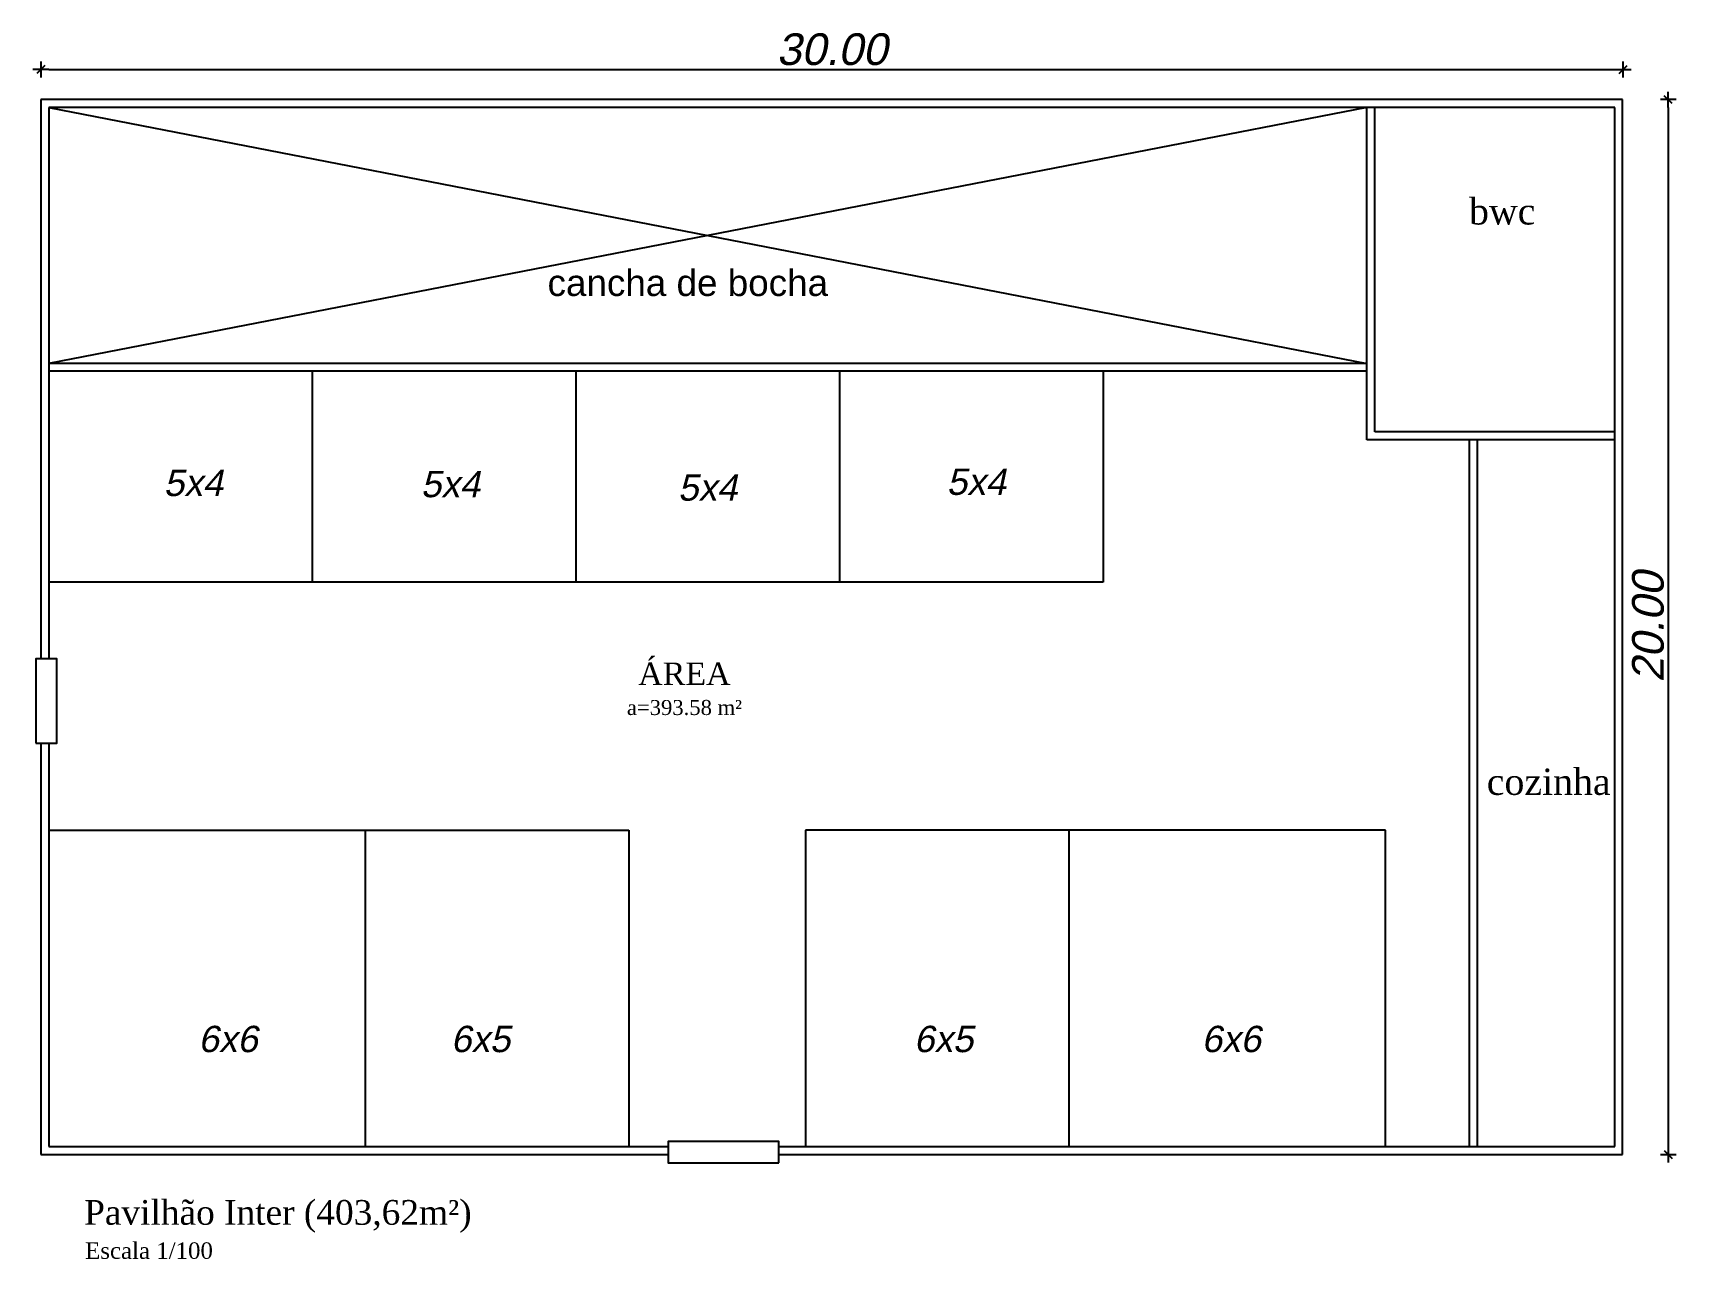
# Model space of a CAD drawing. Header units: metres. Extents: x 2113 to 5678, y -2764 to 956.
# Drawn here: x 4014.63 to 4045.8, y -1402.4 to -1379.15 of the extents above; entities that cross this region are included whole.
import ezdxf

# ---------------------------------------------------------------- set-up
doc = ezdxf.new("R2010")
doc.units = ezdxf.units.M
doc.header["$MEASUREMENT"] = 0
for name, color, linetype in [('COTASOK', 1, 'Continuous'), ('PAREDE', 7, 'Continuous'), ('TextoÁreas', 7, 'Continuous')]:
    doc.layers.add(name, color=color, linetype=linetype)
doc.styles.add('JEF', font='times.ttf', dxfattribs={"height": 0.3})
doc.styles.add('ROMANS', font='romans.shx')
doc.styles.add('TimesNewRoman', font='times.ttf')
doc.styles.add('util2000', font='arial.ttf', dxfattribs={"oblique": 12.000028})
doc.dimstyles.new('int_1-50_m_MS_50', dxfattribs={"dimscale": 0.05, "dimtxt": 3, "dimasz": 1.5, "dimexe": 1, "dimexo": 0, "dimgap": 0.75, "dimtad": 1, "dimzin": 1, "dimdsep": 46, "dimtxsty": 'util2000', "dimblk": '_U2_SETA01', "dimcen": 1.5, "dimse1": 1, "dimse2": 1, "dimclrd": 1, "dimclre": 1, "dimclrt": 1, "dimazin": 3, "dimtfac": 1, "dimtix": 1, "dimtmove": 1, "dimatfit": 3, "dimldrblk": '_U2_SETA02', "dimfxl": 1, "dimtzin": 12, "dimarcsym": 0})

msp = doc.modelspace()

# ---------------------------------------------------------------- texts
at = {"layer": 'COTASOK', "style": 'JEF'}
msp.add_text('Pavilhão Inter (403,62m²)', height=0.46875, dxfattribs=at).set_placement((4015.604, -1401.75))
at = {"layer": 'COTASOK', "insert": (4015.622, -1402.084), "char_height": 0.3125, "width": 11.83437, "attachment_point": 1, "style": 'JEF'}
msp.add_mtext('Escala 1/100', dxfattribs=at)
at = {"layer": 'PAREDE', "char_height": 0.5, "attachment_point": 1, "rotation": 0, "style": 'ROMANS'}
for s, insert, width in [('{\\fTimes New Roman|b0|i0|c0|p18;bwc}', (4041.869, -1382.284), 1.28891), ('{\\fTimes New Roman|b0|i0|c0|p18;bwc}', (4041.869, -1382.284), 1.28891), ('{\\f@Arial Unicode MS|b0|i0|c0|p34;\\C256;cancha de bocha}', (4024.393, -1383.64), 6.51931), ('{\\fTimes New Roman|b0|i0|c0|p18;cozinha}', (4042.206, -1393.099), 1.28891)]:
    msp.add_mtext(s, dxfattribs=dict(at, insert=insert, width=width))
at = {"layer": 'PAREDE', "color": 1, "char_height": 0.5, "attachment_point": 7, "rotation": 359.9678, "style": 'util2000'}
for s, insert in [('{\\f@Arial Unicode MS|b0|i0|c0|p34;\\C256;5x4}', (4017.112, -1387.94)), ('{\\f@Arial Unicode MS|b0|i0|c0|p34;\\C256;5x4}', (4031.961, -1387.918)), ('{\\f@Arial Unicode MS|b0|i0|c0|p34;\\C256;5x4}', (4021.988, -1387.962)), ('{\\f@Arial Unicode MS|b0|i0|c0|p34;\\C256;5x4}', (4026.865, -1388.028)), ('{\\f@Arial Unicode MS|b0|i0|c0|p34;\\C256;6x6}', (4017.769, -1398.484)), ('{\\f@Arial Unicode MS|b0|i0|c0|p34;\\C256;6x5}', (4022.558, -1398.484)), ('{\\f@Arial Unicode MS|b0|i0|c0|p34;\\C256;6x5}', (4031.339, -1398.484)), ('{\\f@Arial Unicode MS|b0|i0|c0|p34;\\C256;6x6}', (4036.795, -1398.484))]:
    msp.add_mtext(s, dxfattribs=dict(at, insert=insert))
at = {"layer": 'TextoÁreas', "insert": (4026.989, -1391.59), "char_height": 0.42625, "attachment_point": 5, "style": 'TimesNewRoman'}
msp.add_mtext('{\\C5;ÁREA}\\P{\\H0.6667x;\\C1;a=393.58 m²}', dxfattribs=at)

# ---------------------------------------------------------------- blocks, each defined once
blk = doc.blocks.new('_U2_SETA01')
at = {"color": 0}
for p, q in [((-1, 0), (1, 0)), ((0, -1), (0, 1))]:
    blk.add_line(p, q, dxfattribs=at)
blk.add_line((-0.5, -0.5), (0.5, 0.5))
blk = doc.blocks.new('*D378')
at = {"layer": 'Defpoints', "color": 0, "ltscale": 0.3, "transparency": 16777216}
for p in [(4044.791, -1379.846), (4014.782, -1380.417), (4044.791, -1380.417)]:
    blk.add_point(p, dxfattribs=at)
at = {"layer": 'PAREDE', "color": 1, "lineweight": -2, "ltscale": 0.3, "transparency": 16777216}
blk.add_line((4014.932, -1379.846), (4044.641, -1379.846), dxfattribs=at)
at = {"layer": 'PAREDE', "color": 1, "lineweight": -2, "ltscale": 0.3, "transparency": 16777216, "xscale": 0.15, "yscale": 0.15, "zscale": 0.15, "rotation": 180}
blk.add_blockref('_U2_SETA01', (4014.782, -1379.846), dxfattribs=at)
at = {"layer": 'PAREDE', "color": 1, "lineweight": -2, "ltscale": 0.3, "transparency": 16777216, "xscale": 0.15, "yscale": 0.15, "zscale": 0.15}
blk.add_blockref('_U2_SETA01', (4044.791, -1379.846), dxfattribs=at)
at = {"layer": 'PAREDE', "color": 1, "ltscale": 0.3, "transparency": 16777216, "insert": (4029.787, -1379.464), "char_height": 0.3, "attachment_point": 5, "style": 'util2000'}
blk.add_mtext('{\\H2x;30.00}', dxfattribs=at)
blk = doc.blocks.new('_U2_SETA02')
blk.add_solid([(-1, -0.17), (0, 0), (-1, 0.17)])
blk = doc.blocks.new('*D379')
at = {"layer": 'Defpoints', "color": 0, "ltscale": 0.3, "transparency": 16777216}
for p in [(4044.791, -1380.417), (4044.818, -1400.417), (4045.647, -1400.417)]:
    blk.add_point(p, dxfattribs=at)
at = {"layer": 'PAREDE', "color": 1, "lineweight": -2, "ltscale": 0.3, "transparency": 16777216}
blk.add_line((4045.647, -1380.567), (4045.647, -1400.267), dxfattribs=at)
at = {"layer": 'PAREDE', "color": 1, "lineweight": -2, "ltscale": 0.3, "transparency": 16777216, "xscale": 0.15, "yscale": 0.15, "zscale": 0.15}
for p, rotation in [((4045.647, -1380.417), 90), ((4045.647, -1400.417), 270)]:
    blk.add_blockref('_U2_SETA01', p, dxfattribs=dict(at, rotation=rotation))
at = {"layer": 'PAREDE', "color": 1, "ltscale": 0.3, "transparency": 16777216, "insert": (4045.265, -1390.417), "char_height": 0.3, "attachment_point": 5, "rotation": 90, "style": 'util2000'}
blk.add_mtext('{\\H2x;20.00}', dxfattribs=at)

# ---------------------------------------------------------------- dimensions: what is measured, and where the dimension line sits
at = {"layer": 'PAREDE', "ltscale": 0.3}
dim = msp.add_linear_dim(base=(4044.791, -1379.846), p1=(4014.782, -1380.417), p2=(4044.791, -1380.417), text='{\\H2x;30.00}', dimstyle='int_1-50_m_MS_50', override={"dimscale": 0.1}, dxfattribs=at)
dim.commit()
dim.dimension.update_dxf_attribs({"geometry": '*D378', "text_midpoint": (4029.787, -1379.464)})
dim = msp.add_linear_dim(base=(4045.647, -1400.417), p1=(4044.791, -1380.417), p2=(4044.818, -1400.417), angle=90, text='{\\H2x;<>}', dimstyle='int_1-50_m_MS_50', override={"dimscale": 0.1}, dxfattribs=at)
dim.commit()
dim.dimension.update_dxf_attribs({"geometry": '*D379', "text_midpoint": (4045.265, -1390.417)})

# ---------------------------------------------------------------- linework, layer by layer
at = {"layer": 'PAREDE'}
for p, q in [((4014.782, -1380.417), (4014.782, -1391.017)), ((4044.782, -1380.417), (4014.782, -1380.417)), ((4014.932, -1380.567), (4014.932, -1391.017)), ((4044.632, -1380.567), (4014.932, -1380.567)), ((4014.932, -1380.567), (4039.932, -1385.417)), ((4039.932, -1380.567), (4014.932, -1385.417)), ((4039.932, -1386.867), (4039.932, -1380.567)), ((4040.082, -1386.717), (4040.082, -1380.567)), ((4044.632, -1400.267), (4044.632, -1380.567)), ((4044.782, -1400.417), (4044.782, -1380.417)), ((4039.932, -1385.417), (4014.932, -1385.417)), ((4039.932, -1385.417), (4014.932, -1385.417)), ((4039.932, -1385.567), (4014.932, -1385.567)), ((4039.932, -1385.567), (4014.932, -1385.567)), ((4019.932, -1385.567), (4019.932, -1389.567)), ((4024.932, -1385.567), (4024.932, -1389.567)), ((4029.932, -1385.567), (4029.932, -1389.567)), ((4034.932, -1385.567), (4034.932, -1389.567)), ((4044.632, -1386.717), (4040.082, -1386.717)), ((4044.632, -1386.867), (4039.932, -1386.867)), ((4041.878, -1400.267), (4041.878, -1386.867)), ((4042.028, -1400.267), (4042.028, -1386.867)), ((4034.932, -1389.567), (4014.932, -1389.567)), ((4014.782, -1392.617), (4014.782, -1400.417)), ((4014.932, -1392.617), (4014.932, -1400.267)), ((4014.932, -1394.267), (4025.932, -1394.267)), ((4020.932, -1394.267), (4020.932, -1400.267)), ((4025.932, -1394.267), (4025.932, -1400.267)), ((4029.282, -1394.267), (4029.282, -1400.267)), ((4040.282, -1394.267), (4029.282, -1394.267)), ((4034.282, -1394.267), (4034.282, -1400.267)), ((4040.282, -1400.267), (4040.282, -1394.267)), ((4014.782, -1400.417), (4026.682, -1400.417)), ((4014.932, -1400.267), (4026.682, -1400.267)), ((4028.782, -1400.267), (4044.632, -1400.267)), ((4028.782, -1400.417), (4044.782, -1400.417))]:
    msp.add_line(p, q, dxfattribs=at)
for points in [[(4014.687, -1392.617), (4015.087, -1392.617), (4015.087, -1391.017), (4014.687, -1391.017)], [(4028.782, -1400.574), (4028.782, -1400.174), (4026.682, -1400.174), (4026.682, -1400.574)]]:
    msp.add_lwpolyline(points, close=True, dxfattribs=at)

msp.set_redraw_order([(e.dxf.handle, doc.entitydb.next_handle()) for e in msp.query("TEXT MTEXT ATTDEF DIMENSION ARC_DIMENSION")])  # texts and dimensions are drawn at this point

doc.saveas('drawing.dxf')
